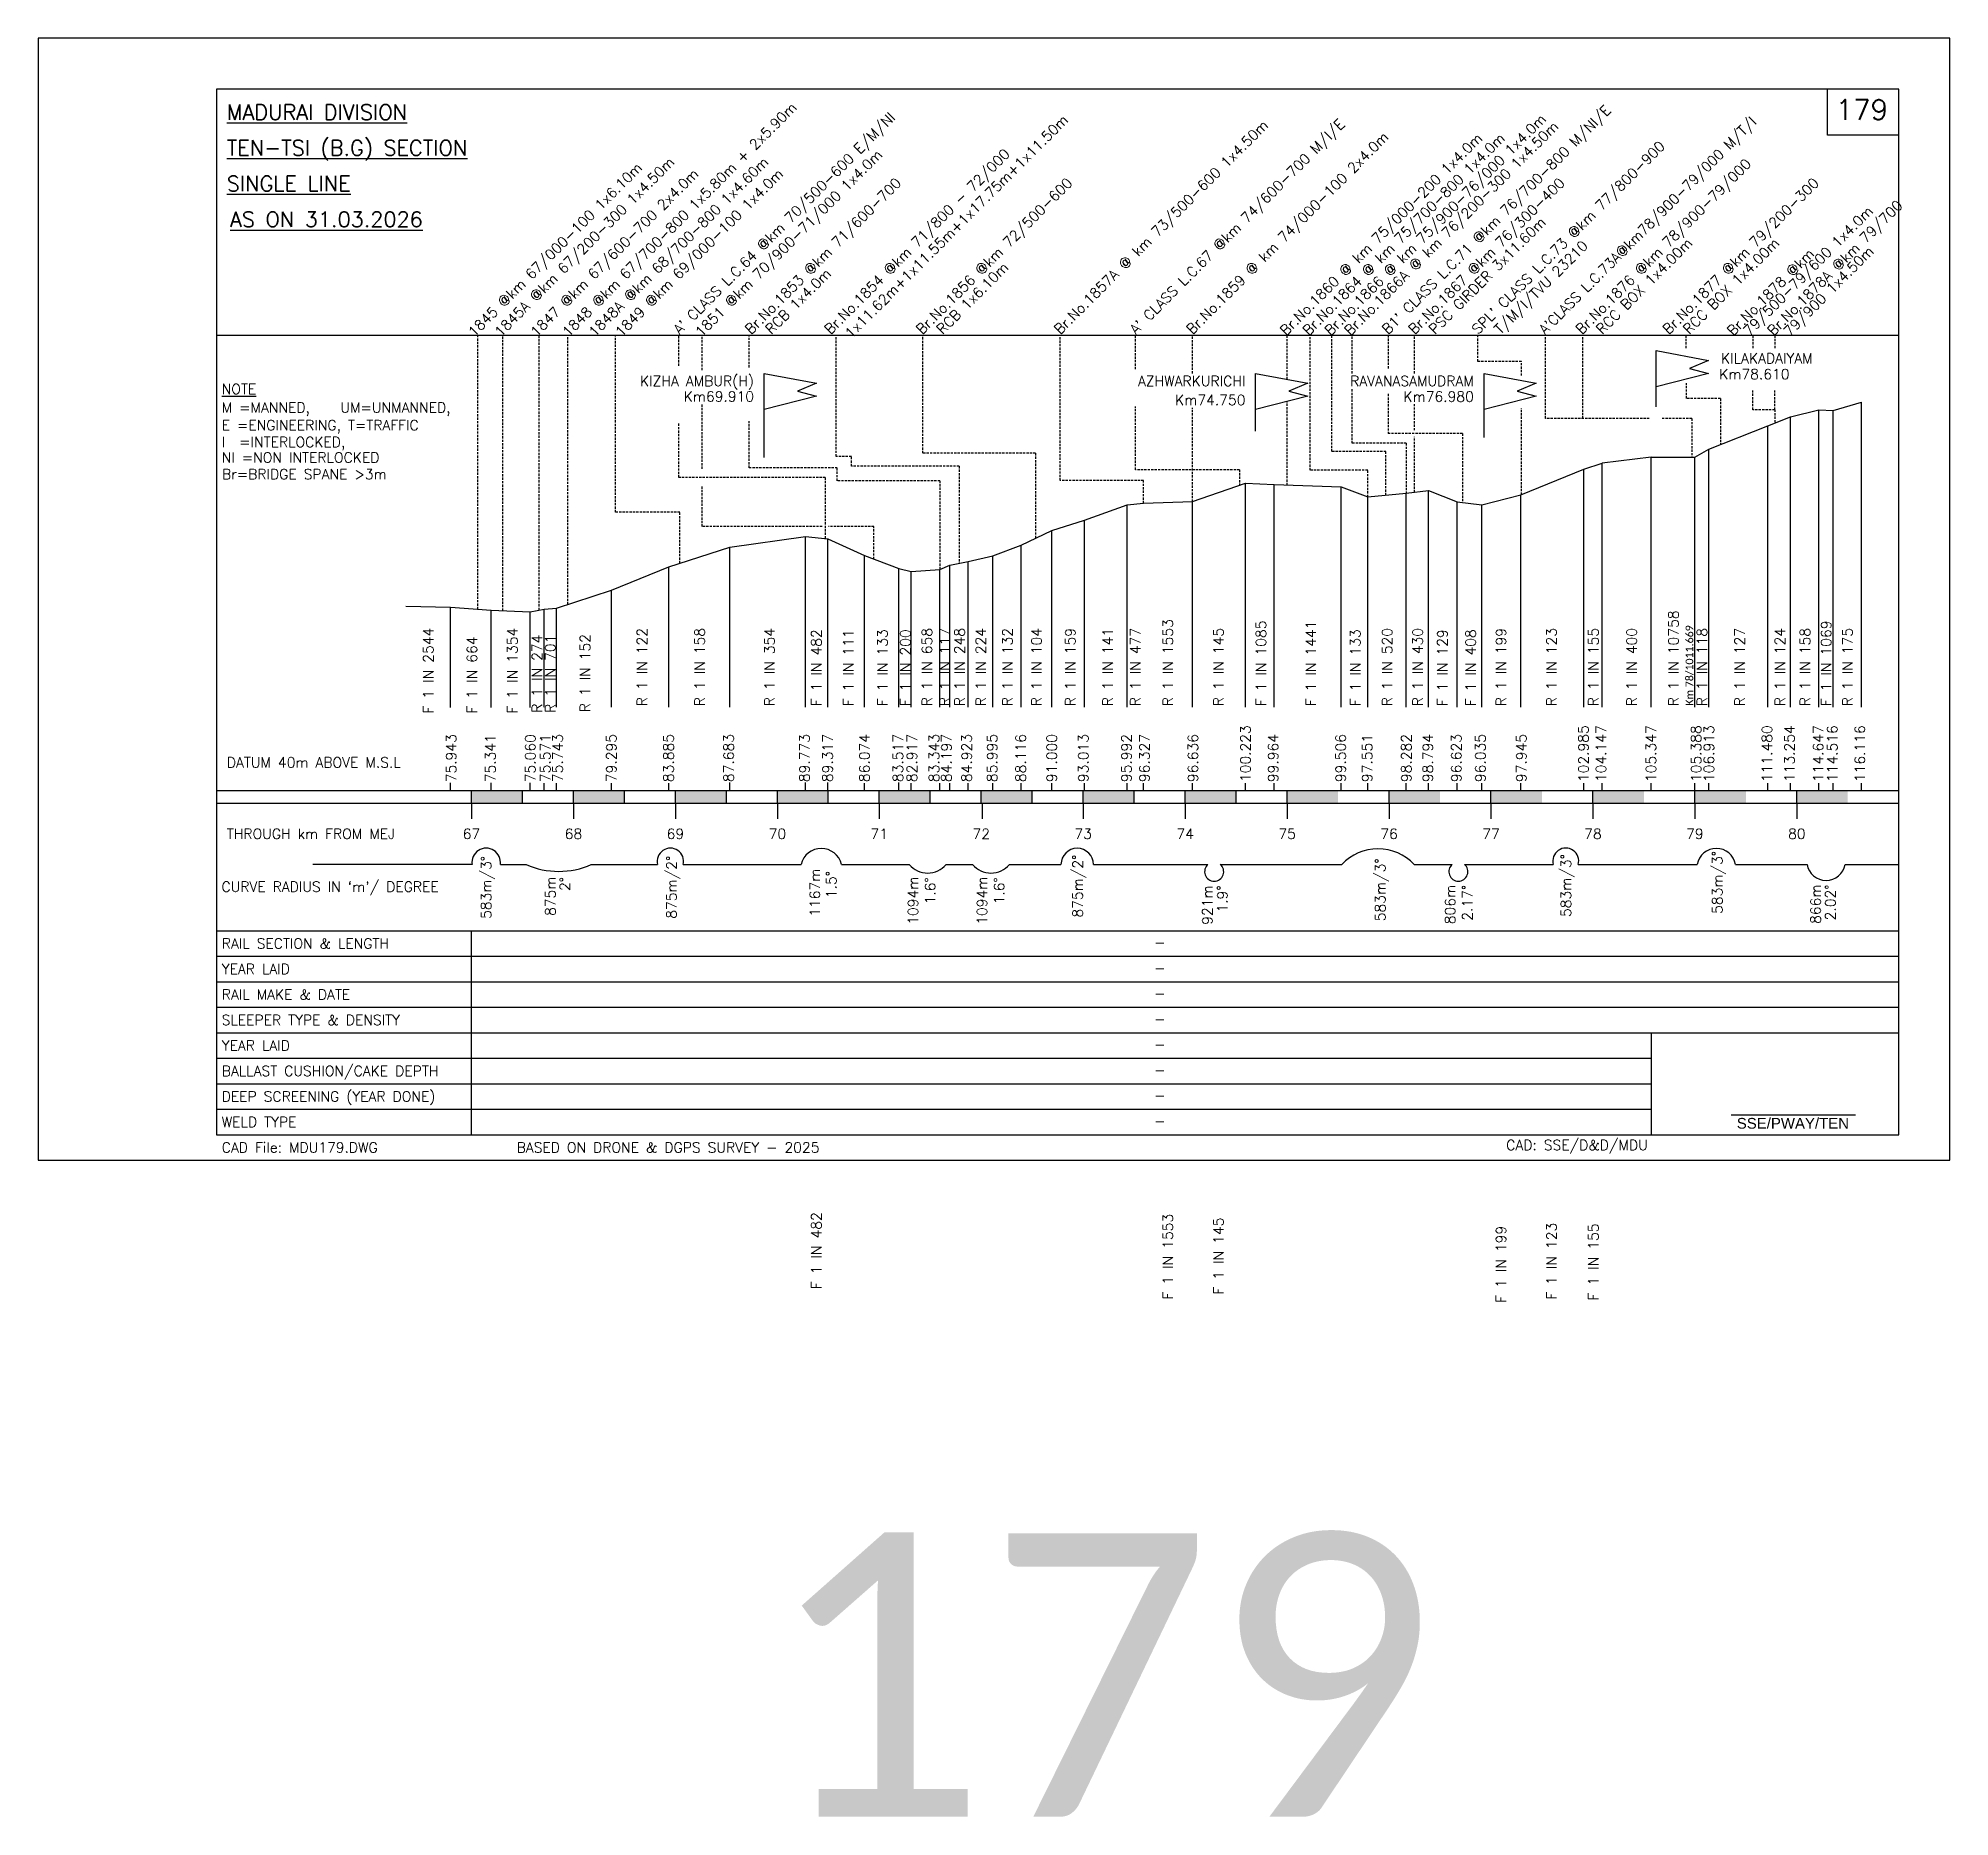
# Model space of a CAD drawing. Header units: feet. Extents: x 518 to 4809, y -2385 to -1535.
# Drawn here: x 4414.2 to 4789.2, y -2377.3 to -2028.5 of the extents above; entities that cross this region are included whole.
import ezdxf
from ezdxf.enums import TextEntityAlignment as Align

# ---------------------------------------------------------------- set-up
doc = ezdxf.new("R2010")
doc.units = ezdxf.units.FT
doc.header["$LTSCALE"] = 12
doc.header["$MEASUREMENT"] = 0
doc.linetypes.add('HIDDEN', pattern=[0.375, 0.25, -0.125])
doc.layers.get('0').update_dxf_attribs({"linetype": 'CONTINUOUS'})
doc.layers.add('1. Text', color=7, linetype='CONTINUOUS')
doc.layers.add('3 - Layout text', color=7, linetype='CONTINUOUS')
doc.styles.add('Legend', font='calibri.ttf')
doc.styles.add('RS', font='romans')
doc.styles.get("Standard").update_dxf_attribs({"font": 'ROMANS'})
doc.styles.add('yard', font='arial.ttf')

msp = doc.modelspace()

# ---------------------------------------------------------------- texts
at = {"linetype": 'Continuous', "style": 'RS'}
for s, height, p in [('%%uMADURAI DIVISION', 3, (4451.20121, -2044.51148)), ('%%UTEN-TSI (B.G) SECTION', 3, (4451.20121, -2051.51148)), ('%%USINGLE LINE', 3, (4451.20121, -2058.51148)), ('%%UAS ON 31.03.2026', 3, (4451.83185, -2065.52111)), ('DATUM 40m ABOVE M.S.L', 2, (4451.20121, -2171.51148)), ('THROUGH km FROM MEJ', 2, (4451.20121, -2185.51148)), ("CURVE RADIUS IN `m'/ DEGREE", 2, (4450.15923, -2195.88337)), ('RAIL SECTION & LENGTH', 2, (4450.20121, -2207.01148)), ('YEAR LAID', 2, (4450.20121, -2212.01148)), ('RAIL MAKE & DATE', 2, (4450.20121, -2217.01148)), ('SLEEPER TYPE & DENSITY', 2, (4450.20121, -2222.01148)), ('YEAR LAID', 2, (4450.20121, -2227.01148)), ('BALLAST CUSHION/CAKE DEPTH', 2, (4450.20121, -2232.01148)), ('DEEP SCREENING (YEAR DONE)', 2, (4450.20121, -2237.01148)), ('WELD TYPE', 2, (4450.20121, -2242.01148)), ('CAD File: MDU179.DWG', 2, (4450.20121, -2247.01148))]:
    msp.add_text(s, height=height, dxfattribs=at).set_placement(p)
for s, p in [('1848 @km 67/700-800 1x5.80m + 2x5.90m', (4518.20744, -2087.22885)), ("A' CLASS L.C.64 @km 70/500-600 E/M/NI", (4540.00391, -2086.72248)), ("B1' CLASS L.C.71 @km 76/700-800 M/NI/E", (4679.00728, -2086.72248)), ('1x11.62m+1x11.55m+1x17.75m+1x11.50m', (4573.65296, -2087.50562)), ('Br.No.1857A @ km 73/500-600 1x4.50m', (4614.69902, -2086.72248)), ("A' CLASS L.C.67 @km 74/600-700 M/I/E ", (4629.52886, -2086.72248)), ('Br.No.1859 @ km 74/000-100 2x4.0m', (4640.63319, -2086.72248)), ('Br.No.1866 @ km 75/900-76/000 1x4.0m', (4667.75969, -2086.9581)), ('Br.No.1866A @ km 76/200-300 1x4.50m', (4671.6363, -2086.9581)), ('1851 @km 70/900-71/000 1x4.0m', (4544.27458, -2087.22885)), ('Br.No.1854 @km 71/800 - 72/000', (4569.65296, -2086.72248)), ('Br.No.1860 @ km 75/000-200 1x4.0m', (4659.01439, -2086.9581)), ('Br.No.1864 @ km 75/700-800 1x4.0m', (4663.45342, -2086.9581)), ("SPL' CLASS L.C.73 @km 77/800-900 ", (4696.64418, -2086.72248)), ('1845 @km 67/000-100 1x6.10m', (4499.71966, -2087.22885)), ('1845A @km 67/200-300 1x4.50m', (4504.92496, -2087.22885)), ('1847 @km 67/600-700 2x4.0m', (4511.96607, -2087.22885)), ('1848A @km 68/700-800 1x4.60m', (4523.38299, -2087.22885)), ('1849 @km 69/000-100 1x4.0m', (4528.58426, -2087.22885)), ('Br.No.1876 @km 78/900-79/000', (4717.01376, -2086.72248)), ('Br.No.1853 @km 71/600-700', (4554.03647, -2086.72248)), ('Br.No.1856 @km 72/500-600', (4587.6209, -2086.72248)), ('Br.No.1867 @km 76/300-400', (4684.20121, -2086.72248)), ('Br.No.1877 @km 79/200-300', (4734.07398, -2086.72248)), ('79/500-79/600 1x4.0m', (4749.89844, -2087.00386)), ('Br.No.1878A @km 79/700', (4754.61285, -2086.98637)), ('PSC GIRDER 3x11.60m', (4688.20121, -2086.72248)), ('T/M/I/TVU 23210', (4701.04926, -2086.72248)), ('RCC BOX 1x4.00m', (4721.01376, -2086.72248)), ('RCC BOX 1x4.00m', (4738.07398, -2086.72248)), ('79/900 1x4.50m', (4757.79466, -2087.12339)), ('RCB 1x6.10m', (4591.6209, -2086.72248)), ('Br.No.1878 @km', (4746.71663, -2087.00386)), ('RCB 1x4.0m', (4558.03647, -2086.72248))]:
    msp.add_text(s, height=2, rotation=45, dxfattribs=at).set_placement(p)
for s, height, p in [('179', 4, (4771.95121, -2042.51148)), ('-', 2, (4634.24519, -2205.84152)), ('-', 2, (4634.24519, -2210.84152)), ('-', 2, (4634.24519, -2215.84152)), ('-', 2, (4634.24519, -2220.84152)), ('-', 2, (4634.24519, -2225.84152)), ('-', 2, (4634.24519, -2230.84152)), ('-', 2, (4634.24519, -2235.84152)), ('-', 2, (4634.24519, -2240.84152))]:
    msp.add_text(s, height=height, dxfattribs=at).set_placement(p, align=Align.MIDDLE)
at = {"linetype": 'Continuous', "style": 'RS', "width": 0.97}
msp.add_text("A'CLASS L.C.73A@km78/900-79/000 M/T/I", height=2, rotation=45, dxfattribs=at).set_placement((4709.82704, -2086.72248))
at = {"linetype": 'Continuous', "style": 'RS'}
for s, p in [('KILAKADAIYAM', (4762.31399, -2092.26864)), ('KIZHA AMBUR(H)', (4554.62853, -2096.72248)), ('AZHWARKURICHI', (4651.02853, -2096.72248)), ('RAVANASAMUDRAM', (4695.82853, -2096.72248)), ('Km78.610', (4757.75832, -2095.37198)), ('Km69.910', (4554.62853, -2099.74695)), ('Km74.750', (4651.02853, -2100.45051)), ('Km76.980', (4695.82853, -2099.77577))]:
    msp.add_text(s, height=2, dxfattribs=at).set_placement(p, align=Align.RIGHT)
at = {"style": 'RS'}
for s, p in [('%%uNOTE', (4450.19183, -2098.29237)), ('M =MANNED,   UM=UNMANNED,', (4450.19183, -2101.91931)), ('E =ENGINEERING, T=TRAFFIC', (4450.19183, -2105.39191)), ('I  =INTERLOCKED,', (4450.19183, -2108.68826)), ('NI =NON INTERLOCKED', (4450.19183, -2111.73309)), ('Br=BRIDGE SPANE >3m', (4450.25068, -2114.99287))]:
    msp.add_text(s, height=2, dxfattribs=at).set_placement(p)
for s, height, style, p in [('R 1 IN 10758', 2, 'RS', (4735.99158, -2159.48987)), ('F 1 IN 2544', 2, 'RS', (4491.72302, -2160.91773)), ('F 1 IN 1354', 2, 'RS', (4508.22331, -2160.91773)), ('R 1 IN 122', 2, 'RS', (4533.6535, -2159.48987)), ('R 1 IN 158', 2, 'RS', (4544.96433, -2159.48987)), ('R 1 IN 354', 2, 'RS', (4558.66843, -2159.48987)), ('F 1 IN 482', 2, 'RS', (4567.86466, -2159.48987)), ('F 1 IN 133', 2, 'RS', (4580.82522, -2159.48987)), ('F 1 IN 200', 2, 'RS', (4585.31892, -2159.48987)), ('R 1 IN 658', 2, 'RS', (4589.54897, -2159.48987)), ('R 1 IN 117', 2, 'RS', (4593.06606, -2159.48987)), ('R 1 IN 248', 2, 'RS', (4595.94915, -2159.48987)), ('R 1 IN 224', 2, 'RS', (4600.10652, -2159.48987)), ('R 1 IN 132', 2, 'RS', (4605.33782, -2159.48987)), ('R 1 IN 104', 2, 'RS', (4611.04696, -2159.48987)), ('R 1 IN 159', 2, 'RS', (4617.66867, -2159.48987)), ('R 1 IN 141', 2, 'RS', (4625.01868, -2159.48987)), ('R 1 IN 477', 2, 'RS', (4630.42973, -2159.48987)), ('R 1 IN 1553', 2, 'RS', (4636.80054, -2159.48987)), ('R 1 IN 145', 2, 'RS', (4646.74487, -2159.48987)), ('F 1 IN 1085', 2, 'RS', (4655.085, -2159.48987)), ('F 1 IN 1441', 2, 'RS', (4664.86829, -2159.48987)), ('F 1 IN 133', 2, 'RS', (4673.5902, -2159.48987)), ('R 1 IN 520', 2, 'RS', (4679.83245, -2159.48987)), ('R 1 IN 430', 2, 'RS', (4685.80626, -2159.48987)), ('F 1 IN 129', 2, 'RS', (4690.67287, -2159.48987)), ('F 1 IN 408', 2, 'RS', (4696.2041, -2159.48987)), ('R 1 IN 199', 2, 'RS', (4702.16084, -2159.48987)), ('R 1 IN 123', 2, 'RS', (4712.07263, -2159.48987)), ('R 1 IN 155', 2, 'RS', (4720.28834, -2159.48987)), ('R 1 IN 400', 2, 'RS', (4727.7914, -2159.48987)), ('Km 78/1011.669', 1.5, 'Legend', (4738.87503, -2159.38527)), ('R 1 IN 118', 2, 'RS', (4741.60269, -2159.48987)), ('R 1 IN 127', 2, 'RS', (4748.9894, -2159.48987)), ('R 1 IN 124', 2, 'RS', (4756.88533, -2159.48987)), ('R 1 IN 158', 2, 'RS', (4761.81733, -2159.48987)), ('F 1 IN 1069', 2, 'RS', (4765.94204, -2159.48987)), ('R 1 IN 175', 2, 'RS', (4770.14594, -2159.48987)), ('F 1 IN 664', 2, 'RS', (4500.29588, -2160.91773)), ('R 1 IN 274', 2, 'RS', (4513.0629, -2160.79397)), ('R 1 IN 701', 2, 'RS', (4515.67092, -2160.80313)), ('R 1 IN 152', 2, 'RS', (4522.47612, -2160.68576)), ('F 1 IN 111', 2, 'RS', (4574.1079, -2159.48987)), ('100.223', 2, 'RS', (4652.03527, -2174.37168)), ('102.985', 2, 'RS', (4718.34888, -2174.37168)), ('104.147', 2, 'RS', (4721.78991, -2174.37168)), ('105.347', 2, 'RS', (4731.58206, -2174.37168)), ('105.388', 2, 'RS', (4740.43727, -2174.37168)), ('106.913', 2, 'RS', (4742.95661, -2174.37168)), ('111.480', 2, 'RS', (4754.33566, -2174.37168)), ('113.254', 2, 'RS', (4758.7574, -2174.37168)), ('114.647', 2, 'RS', (4764.38242, -2174.37168)), ('114.516', 2, 'RS', (4767.14729, -2174.37168)), ('116.116', 2, 'RS', (4772.56598, -2174.37168)), ('75.943', 2, 'RS', (4496.20922, -2174.40995)), ('75.341', 2, 'RS', (4503.90984, -2174.40995)), ('75.060', 2, 'RS', (4511.73157, -2174.40995)), ('75.571', 2, 'RS', (4514.67553, -2174.37168)), ('75.743', 2, 'RS', (4517.09826, -2174.37168)), ('79.295', 2, 'RS', (4527.63188, -2174.37168)), ('83.885', 2, 'RS', (4538.85951, -2174.37168)), ('87.683', 2, 'RS', (4550.65482, -2174.37168)), ('89.773', 2, 'RS', (4565.53753, -2174.37168)), ('89.317', 2, 'RS', (4570.05941, -2174.37168)), ('86.074', 2, 'RS', (4577.2937, -2174.37168)), ('83.517', 2, 'RS', (4583.87017, -2174.37168)), ('82.917', 2, 'RS', (4586.60077, -2174.37168)), ('83.343', 2, 'RS', (4590.94505, -2174.37168)), ('84.197', 2, 'RS', (4593.36218, -2174.37168)), ('84.923', 2, 'RS', (4597.33351, -2174.37168)), ('85.995', 2, 'RS', (4602.3299, -2174.37168)), ('88.116', 2, 'RS', (4607.94384, -2174.37168)), ('91.000', 2, 'RS', (4614.03062, -2174.37168)), ('93.013', 2, 'RS', (4620.22911, -2174.37168)), ('95.992', 2, 'RS', (4628.69372, -2174.37168)), ('96.327', 2, 'RS', (4632.2214, -2174.37168)), ('96.636', 2, 'RS', (4641.7326, -2174.37168)), ('99.964', 2, 'RS', (4657.46933, -2174.37168)), ('99.506', 2, 'RS', (4670.71531, -2174.37168)), ('97.551', 2, 'RS', (4675.90889, -2174.37168)), ('98.282', 2, 'RS', (4683.59221, -2174.37168)), ('98.794', 2, 'RS', (4687.82047, -2174.37168)), ('96.623', 2, 'RS', (4693.40225, -2174.37168)), ('96.035', 2, 'RS', (4698.12348, -2174.37168)), ('97.945', 2, 'RS', (4706.15897, -2174.37168))]:
    msp.add_text(s, height=height, rotation=90, dxfattribs=dict(style=style)).set_placement(p)
at = {"linetype": 'Continuous', "style": 'RS'}
for s, p in [('67', (4499.20121, -2185.51148)), ('68', (4519.20121, -2185.51148)), ('69', (4539.20121, -2185.51148)), ('70', (4559.20121, -2185.51148)), ('71', (4579.20121, -2185.51148)), ('72', (4599.20121, -2185.51148)), ('73', (4619.20121, -2185.51148)), ('74', (4639.20121, -2185.51148)), ('75', (4659.20121, -2185.51148)), ('76', (4679.20121, -2185.51148)), ('77', (4699.20121, -2185.51148)), ('78', (4719.20121, -2185.51148)), ('79', (4739.20121, -2185.51148)), ('80', (4759.20121, -2185.51148))]:
    msp.add_text(s, height=2, dxfattribs=at).set_placement(p, align=Align.CENTER)
for s, p in [('583m/3%%D', (4503.08121, -2188.85956)), ('875m/2%%D', (4539.44118, -2188.822)), ('875m/2%%D', (4619.11997, -2188.60073)), ('583m/3%%D', (4678.4749, -2189.32101)), ('583m/3%%D', (4714.91896, -2188.49324)), ('583m/3%%D', (4744.61037, -2187.87506)), ('875m', (4515.68147, -2192.90353)), ('2%%D', (4518.51467, -2192.97808)), ('1167m', (4567.53969, -2191.34403)), ('1.5%%D', (4570.78757, -2191.81638)), ('1094m', (4586.81259, -2192.92422)), ('1.6%%D', (4590.17584, -2193.04431)), ('1094m', (4600.34701, -2192.92422)), ('1.6%%D', (4603.71026, -2193.04431)), ('921m', (4644.55732, -2194.63265)), ('1.9%%D', (4647.50321, -2194.63265)), ('806m', (4692.187, -2194.52585)), ('2.17%%D', (4695.55619, -2194.52585)), ('866m', (4763.89042, -2194.46052)), ('2.02%%D', (4766.78714, -2194.46052))]:
    msp.add_text(s, height=2, rotation=90, dxfattribs=at).set_placement(p, align=Align.RIGHT)
at = {"color": 1, "style": 'RS'}
for s, p in [('F 1 IN 482', (4567.86466, -2273.80321)), ('F 1 IN 1553', (4636.80054, -2275.83142)), ('F 1 IN 145', (4646.74487, -2274.86292)), ('F 1 IN 123', (4712.07263, -2275.86666)), ('F 1 IN 155', (4720.28834, -2276.01106)), ('F 1 IN 199', (4702.16084, -2276.47627))]:
    msp.add_text(s, height=2, rotation=90, dxfattribs=at).set_placement(p)
at = {"style": 'Legend'}
msp.add_text('179', height=55.574249, dxfattribs=at).set_placement((4622.34711, -2349.14849), align=Align.MIDDLE)
at = {"layer": '1. Text', "insert": (4747.42403, -2240.22382), "char_height": 2.1, "width": 23.8343697, "attachment_point": 1, "style": 'yard'}
msp.add_mtext('SSE/PWAY/TEN', dxfattribs=at)
at = {"layer": '3 - Layout text', "char_height": 2, "attachment_point": 1}
for s, insert, width in [('BASED ON DRONE & DGPS SURVEY - 2025', (4508.05687, -2245.00903), 72.2632845), ('CAD: SSE/D&D/MDU', (4702.18913, -2244.53706), 30.972381)]:
    msp.add_mtext(s, dxfattribs=dict(at, insert=insert, width=width))

# ---------------------------------------------------------------- linework, layer by layer
for p, q in [((4789.20121, -2028.51148), (4414.20121, -2028.51148)), ((4414.20121, -2028.51148), (4414.20121, -2248.51148)), ((4789.20121, -2248.51148), (4789.20121, -2028.51148)), ((4779.20121, -2038.51148), (4449.20121, -2038.51148)), ((4449.20121, -2038.51148), (4449.20121, -2243.51148)), ((4765.20121, -2047.51148), (4765.20121, -2038.51148)), ((4779.20121, -2243.51148), (4779.20121, -2038.51148)), ((4779.20121, -2047.51148), (4765.20121, -2047.51148)), ((4766.30159, -2101.49548), (4771.90159, -2099.89548)), ((4771.90159, -2159.6503), (4771.90159, -2099.89548)), ((4753.54139, -2104.53148), (4757.94139, -2102.75748)), ((4757.94139, -2102.75748), (4763.50159, -2101.36448)), ((4757.94139, -2159.6503), (4757.94139, -2102.75748)), ((4763.50159, -2159.6503), (4763.50159, -2101.36448)), ((4763.50159, -2101.36448), (4766.30159, -2101.49548)), ((4766.30159, -2159.6503), (4766.30159, -2101.49548)), ((4741.94139, -2109.09348), (4753.54139, -2104.53148)), ((4753.54139, -2159.6503), (4753.54139, -2104.53148)), ((4730.63459, -2110.66448), (4721.03459, -2111.86448)), ((4730.63459, -2110.66448), (4739.20121, -2110.62348)), ((4730.63459, -2159.6503), (4730.63459, -2110.66448)), ((4739.20121, -2110.62348), (4741.94139, -2109.09348)), ((4739.20121, -2159.6503), (4739.20121, -2110.62348)), ((4741.94139, -2159.6503), (4741.94139, -2109.09348)), ((4705.02779, -2118.06648), (4717.42779, -2113.02568)), ((4717.42779, -2113.02568), (4721.03459, -2111.86448)), ((4717.42779, -2159.6503), (4717.42779, -2113.02568)), ((4721.03459, -2159.6503), (4721.03459, -2111.86448)), ((4640.63319, -2119.37548), (4651.03319, -2115.78648)), ((4651.03319, -2159.6503), (4651.03319, -2115.78648)), ((4651.03319, -2115.78648), (4656.63319, -2116.04748)), ((4656.63319, -2159.6503), (4656.63319, -2116.04748)), ((4656.63319, -2116.04748), (4669.82279, -2116.50548)), ((4669.82279, -2159.6503), (4669.82279, -2116.50548)), ((4669.82279, -2116.50548), (4675.02279, -2118.46048)), ((4675.02279, -2118.46048), (4682.57199, -2117.72848)), ((4675.02279, -2159.6503), (4675.02279, -2118.46048)), ((4675.02279, -2159.6503), (4675.02279, -2118.46048)), ((4682.57199, -2117.72848), (4686.97199, -2117.21748)), ((4682.57199, -2159.6503), (4682.57199, -2117.72848)), ((4686.97199, -2159.6503), (4686.97199, -2117.21748)), ((4686.97199, -2117.21748), (4692.57199, -2119.39148)), ((4697.37199, -2119.97648), (4705.02779, -2118.06648)), ((4705.02779, -2159.6503), (4705.02779, -2118.06648)), ((4619.44199, -2122.99448), (4627.84199, -2120.01548)), ((4627.84199, -2120.01548), (4631.04199, -2119.68448)), ((4627.84199, -2159.6503), (4627.84199, -2120.01548)), ((4631.04199, -2119.68448), (4640.63319, -2119.37548)), ((4640.63319, -2159.6503), (4640.63319, -2119.37548)), ((4692.57199, -2159.6503), (4692.57199, -2119.39148)), ((4692.57199, -2119.39148), (4697.37199, -2119.97648)), ((4697.37199, -2159.6503), (4697.37199, -2119.97648)), ((4549.89059, -2128.32848), (4564.69319, -2126.23748)), ((4564.69319, -2159.6503), (4564.69319, -2126.23748)), ((4564.69319, -2126.23748), (4569.09319, -2126.69448)), ((4607.04779, -2127.88848), (4613.04779, -2125.01148)), ((4613.04779, -2125.01148), (4619.44199, -2122.99448)), ((4613.04779, -2159.6503), (4613.04779, -2125.01148)), ((4619.44199, -2159.6503), (4619.44199, -2122.99448)), ((4537.87859, -2132.13248), (4549.89059, -2128.32848)), ((4549.89059, -2159.6503), (4549.89059, -2128.32848)), ((4569.09319, -2159.6503), (4569.09319, -2126.69448)), ((4569.09319, -2126.69448), (4576.29319, -2129.94148)), ((4576.29319, -2159.6503), (4576.29319, -2129.94148)), ((4576.29319, -2129.94148), (4583.05659, -2132.49448)), ((4601.44779, -2130.01548), (4607.04779, -2127.88848)), ((4607.04779, -2159.6503), (4607.04779, -2127.88848)), ((4526.67859, -2136.71648), (4537.87859, -2132.13248)), ((4537.87859, -2159.6503), (4537.87859, -2132.13248)), ((4583.05659, -2159.6503), (4583.05659, -2132.49448)), ((4583.05659, -2132.49448), (4585.45659, -2133.09448)), ((4585.45659, -2133.09448), (4591.05659, -2132.66848)), ((4585.45659, -2159.6503), (4585.45659, -2133.09448)), ((4591.05659, -2132.66848), (4593.05659, -2131.81448)), ((4591.05659, -2159.6503), (4591.05659, -2132.66848)), ((4593.05659, -2131.81448), (4596.65659, -2131.08848)), ((4593.05659, -2159.6503), (4593.05659, -2131.81448)), ((4596.65659, -2131.08848), (4601.44779, -2130.01548)), ((4596.65659, -2159.6503), (4596.65659, -2131.08848)), ((4601.44779, -2159.6503), (4601.44779, -2130.01548)), ((4515.87619, -2140.26848), (4526.67859, -2136.71648)), ((4526.67859, -2159.6503), (4526.67859, -2136.71648)), ((4486.28759, -2139.89448), (4495.08759, -2140.06848)), ((4495.08759, -2159.7261), (4495.08759, -2140.06848)), ((4495.08759, -2140.06848), (4503.07619, -2140.67048)), ((4503.07619, -2159.7261), (4503.07619, -2140.67048)), ((4503.07619, -2140.67048), (4510.67619, -2140.95148)), ((4510.67619, -2140.95148), (4513.47619, -2140.44048)), ((4510.67619, -2159.7261), (4510.67619, -2140.95148)), ((4513.47619, -2140.44048), (4515.87619, -2140.26848)), ((4513.47619, -2159.6503), (4513.47619, -2140.44048)), ((4515.87619, -2159.6503), (4515.87619, -2140.26848)), ((4495.08759, -2176.01148), (4495.08759, -2174.5234)), ((4503.07619, -2176.01148), (4503.07619, -2174.5234)), ((4510.67619, -2176.01148), (4510.67619, -2174.5234)), ((4513.47619, -2176.01148), (4513.47619, -2174.57883)), ((4515.87619, -2176.01148), (4515.87619, -2174.57883)), ((4526.67859, -2176.01148), (4526.67859, -2174.57883)), ((4537.87859, -2176.01148), (4537.87859, -2174.57883)), ((4549.89059, -2176.01148), (4549.89059, -2174.47271)), ((4564.69319, -2176.01148), (4564.69319, -2174.47271)), ((4569.09319, -2176.01148), (4569.09319, -2174.47271)), ((4576.29319, -2176.01148), (4576.29319, -2174.57883)), ((4583.05659, -2176.01148), (4583.05659, -2174.47271)), ((4585.45659, -2176.01148), (4585.45659, -2174.57883)), ((4591.05659, -2176.01148), (4591.05659, -2174.57883)), ((4593.05659, -2176.01148), (4593.05659, -2174.57883)), ((4596.65659, -2176.01148), (4596.65659, -2174.57883)), ((4601.44779, -2176.01148), (4601.44779, -2174.57883)), ((4607.04779, -2176.01148), (4607.04779, -2174.57883)), ((4613.04779, -2176.01148), (4613.04779, -2174.57883)), ((4619.44199, -2176.01148), (4619.44199, -2174.57883)), ((4627.84199, -2176.01148), (4627.84199, -2174.57883)), ((4631.04199, -2176.01148), (4631.04199, -2174.57883)), ((4640.63319, -2176.01148), (4640.63319, -2174.57883)), ((4651.03319, -2176.01148), (4651.03319, -2174.57883)), ((4656.63319, -2176.01148), (4656.63319, -2174.57883)), ((4669.82279, -2176.01148), (4669.82279, -2174.57883)), ((4675.02279, -2176.01148), (4675.02279, -2174.57883)), ((4682.57199, -2176.01148), (4682.57199, -2174.57883)), ((4686.97199, -2176.01148), (4686.97199, -2174.57883)), ((4692.57199, -2176.01148), (4692.57199, -2174.57883)), ((4697.37199, -2176.01148), (4697.37199, -2174.57883)), ((4705.02779, -2176.01148), (4705.02779, -2174.57883)), ((4717.42779, -2176.01148), (4717.42779, -2174.57883)), ((4721.03459, -2176.01148), (4721.03459, -2174.57883)), ((4730.63459, -2176.01148), (4730.63459, -2174.57883)), ((4739.20121, -2176.01148), (4739.20121, -2174.57883)), ((4741.94139, -2176.01148), (4741.94139, -2174.57883)), ((4753.54139, -2176.01148), (4753.54139, -2174.57883)), ((4757.94139, -2176.01148), (4757.94139, -2174.57883)), ((4763.50159, -2176.01148), (4763.50159, -2174.57883)), ((4766.30159, -2176.01148), (4766.30159, -2174.57883)), ((4771.90159, -2176.01148), (4771.90159, -2174.57883)), ((4499.30121, -2190.51148), (4468.04569, -2190.51148)), ((4730.66073, -2243.51148), (4730.66073, -2223.51148)), ((4746.29952, -2239.63089), (4770.67703, -2239.63089)), ((4449.20121, -2243.51148), (4779.20121, -2243.51148)), ((4414.20121, -2248.51148), (4789.20121, -2248.51148))]:
    msp.add_line(p, q)
at = {"linetype": 'Continuous'}
for p, q in [((4449.20121, -2086.72248), (4779.20121, -2086.72248)), ((4449.20121, -2176.01148), (4779.20121, -2176.01148)), ((4449.20121, -2178.51148), (4779.20121, -2178.51148)), ((4499.20121, -2178.51148), (4499.20121, -2176.01148)), ((4499.20121, -2178.51148), (4499.20121, -2181.54571)), ((4499.20121, -2178.51148), (4499.20121, -2181.54571)), ((4499.20121, -2178.51148), (4499.20121, -2181.54571)), ((4509.20121, -2178.51148), (4509.20121, -2176.01148)), ((4519.20121, -2178.51148), (4519.20121, -2176.01148)), ((4519.20121, -2178.51148), (4519.20121, -2181.54571)), ((4529.20121, -2178.51148), (4529.20121, -2176.01148)), ((4539.20121, -2178.51148), (4539.20121, -2176.01148)), ((4539.20121, -2178.51148), (4539.20121, -2181.54571)), ((4549.20121, -2178.51148), (4549.20121, -2176.01148)), ((4559.20121, -2178.51148), (4559.20121, -2176.01148)), ((4559.20121, -2178.51148), (4559.20121, -2181.54571)), ((4569.20121, -2178.51148), (4569.20121, -2176.01148)), ((4579.20121, -2178.51148), (4579.20121, -2176.01148)), ((4579.20121, -2178.51148), (4579.20121, -2181.54571)), ((4589.20121, -2178.51148), (4589.20121, -2176.01148)), ((4599.20121, -2178.51148), (4599.20121, -2176.01148)), ((4599.37719, -2178.51148), (4599.37719, -2181.54571)), ((4609.20121, -2178.51148), (4609.20121, -2176.01148)), ((4619.20121, -2178.51148), (4619.20121, -2176.01148)), ((4619.20121, -2178.51148), (4619.20121, -2181.54571)), ((4629.20121, -2178.51148), (4629.20121, -2176.01148)), ((4639.20121, -2178.51148), (4639.20121, -2176.01148)), ((4639.20121, -2178.51148), (4639.20121, -2181.54571)), ((4649.20121, -2178.51148), (4649.20121, -2176.01148)), ((4659.20121, -2178.51148), (4659.20121, -2176.01148)), ((4659.20121, -2178.51148), (4659.20121, -2181.54571)), ((4679.20121, -2178.51148), (4679.20121, -2176.01148)), ((4679.20121, -2178.51148), (4679.20121, -2181.54571)), ((4699.20121, -2178.51148), (4699.20121, -2176.01148)), ((4699.20121, -2178.51148), (4699.20121, -2181.54571)), ((4719.20121, -2178.51148), (4719.20121, -2176.01148)), ((4719.20121, -2178.51148), (4719.20121, -2181.54571)), ((4739.20121, -2178.51148), (4739.20121, -2176.01148)), ((4739.20121, -2178.51148), (4739.20121, -2181.54571)), ((4759.20121, -2178.51148), (4759.20121, -2176.01148)), ((4759.20121, -2178.51148), (4759.20121, -2176.01148)), ((4759.20121, -2178.51148), (4759.20121, -2181.54571)), ((4504.86121, -2190.51148), (4509.91968, -2190.51148)), ((4522.70224, -2190.51148), (4535.70121, -2190.51148)), ((4540.74121, -2190.51148), (4563.84121, -2190.51148)), ((4571.78121, -2190.51148), (4585.08067, -2190.51148)), ((4592.29924, -2190.51148), (4597.49949, -2190.51148)), ((4604.71806, -2190.51148), (4614.84121, -2190.51148)), ((4621.22121, -2190.51148), (4643.68121, -2190.51148)), ((4646.10121, -2190.51148), (4669.92121, -2190.51148)), ((4684.14121, -2190.51148), (4691.60121, -2190.51148)), ((4694.00121, -2190.51148), (4711.40121, -2190.51148)), ((4716.32121, -2190.51148), (4739.66121, -2190.51148)), ((4747.18121, -2190.51148), (4761.20121, -2190.51148)), ((4768.66121, -2190.51148), (4779.20121, -2190.51148)), ((4449.20121, -2203.51148), (4779.20121, -2203.51148)), ((4499.20121, -2243.51148), (4499.20121, -2203.51148)), ((4449.20121, -2208.51148), (4779.20121, -2208.51148)), ((4449.20121, -2213.51148), (4779.20121, -2213.51148)), ((4449.20121, -2218.51148), (4779.20121, -2218.51148)), ((4449.20121, -2223.51148), (4779.20121, -2223.51148)), ((4449.20121, -2228.51148), (4730.66073, -2228.51148)), ((4449.20121, -2233.51148), (4730.66073, -2233.51148)), ((4449.20121, -2238.51148), (4730.66073, -2238.51148))]:
    msp.add_line(p, q, dxfattribs=at)
at = {"linetype": 'HIDDEN', "ltscale": 0.15}
for p, q in [((4500.41302, -2140.46979), (4500.41302, -2086.72248)), ((4505.3659, -2140.75514), (4505.3659, -2086.72248)), ((4512.48287, -2140.62176), (4512.48287, -2086.72248)), ((4518.09496, -2139.53891), (4518.09496, -2086.72248)), ((4527.43799, -2121.432), (4527.43799, -2086.72248)), ((4539.88805, -2092.75848), (4539.88805, -2086.72248)), ((4544.41772, -2093.57972), (4544.41772, -2086.72248)), ((4553.69881, -2093.07661), (4553.69881, -2086.72248)), ((4570.73208, -2110.51122), (4570.73208, -2086.72248)), ((4587.76535, -2109.87496), (4587.76535, -2086.72248)), ((4614.69902, -2115.23794), (4614.69902, -2086.72248)), ((4629.42847, -2093.39474), (4629.42847, -2086.72248)), ((4640.63319, -2094.22254), (4640.63319, -2086.72248)), ((4659.20121, -2095.36668), (4659.20121, -2086.72248)), ((4663.7287, -2113.1989), (4663.7287, -2086.72248)), ((4667.99955, -2109.55042), (4667.99955, -2086.72248)), ((4671.96581, -2094.22254), (4671.96581, -2086.72248)), ((4679.00728, -2086.72248), (4679.00728, -2093.39474)), ((4684.20121, -2094.22254), (4684.20121, -2086.72248)), ((4696.64418, -2091.87963), (4696.64418, -2086.72248)), ((4709.92201, -2103.09078), (4709.92201, -2086.72248)), ((4717.18492, -2103.09078), (4717.18492, -2086.72248)), ((4737.51697, -2089.25904), (4737.51697, -2086.72248)), ((4750.64073, -2089.25904), (4750.64073, -2086.72248)), ((4754.95174, -2089.25904), (4754.95174, -2086.72248)), ((4705.16333, -2091.87963), (4696.64418, -2091.87963)), ((4705.16333, -2094.67192), (4705.16333, -2091.87963)), ((4737.57674, -2099.156), (4737.57674, -2096.11622)), ((4659.20121, -2116.13665), (4659.20121, -2099.75672)), ((4671.96581, -2107.92245), (4671.96581, -2097.22254)), ((4679.00728, -2098.25919), (4679.00728, -2106.03302)), ((4744.20121, -2099.156), (4737.57674, -2099.156)), ((4744.20121, -2099.156), (4744.20121, -2108.20474)), ((4750.54252, -2101.34802), (4750.54252, -2097.56482)), ((4754.85353, -2101.34802), (4754.85353, -2097.56482)), ((4544.41772, -2112.93638), (4544.41772, -2100.24701)), ((4553.69881, -2112.73814), (4553.69881, -2103.57493)), ((4629.42847, -2113.11887), (4629.42847, -2100.71175)), ((4640.63319, -2119.37548), (4640.63319, -2100.95057)), ((4684.20121, -2105.38711), (4684.20121, -2100.27584)), ((4705.16333, -2118.01138), (4705.16333, -2101.02989)), ((4730.25224, -2103.09078), (4709.92201, -2103.09078)), ((4738.60353, -2103.09078), (4732.55403, -2103.09078)), ((4738.60353, -2103.09078), (4738.60353, -2110.62634)), ((4754.85353, -2101.34802), (4750.54252, -2101.34802)), ((4754.85353, -2101.34802), (4754.85353, -2104.00245)), ((4539.88805, -2114.64693), (4539.88805, -2103.907)), ((4693.60353, -2106.03302), (4679.00728, -2106.03302)), ((4684.20121, -2117.53926), (4684.20121, -2106.67893)), ((4693.60353, -2106.03302), (4693.60353, -2119.51719)), ((4573.72441, -2110.51122), (4570.73208, -2110.51122)), ((4573.72441, -2112.42001), (4573.72441, -2110.51122)), ((4609.85353, -2109.87496), (4587.76535, -2109.87496)), ((4609.85353, -2109.87496), (4609.85353, -2126.54313)), ((4678.59668, -2109.55042), (4667.99955, -2109.55042)), ((4682.57199, -2107.92245), (4671.96581, -2107.92245)), ((4678.59668, -2118.11394), (4678.59668, -2109.55042)), ((4682.57199, -2107.92245), (4682.57199, -2117.72848)), ((4568.60353, -2114.64693), (4539.88805, -2114.64693)), ((4570.96226, -2112.73814), (4553.69881, -2112.73814)), ((4568.60353, -2114.64693), (4568.60353, -2126.64362)), ((4570.96226, -2115.28319), (4570.96226, -2112.73814)), ((4594.85353, -2112.42001), (4573.72441, -2112.42001)), ((4594.85353, -2112.42001), (4594.85353, -2131.45209)), ((4649.85353, -2113.11887), (4629.42847, -2113.11887)), ((4649.85353, -2113.11887), (4649.85353, -2116.19357)), ((4675.02279, -2113.1989), (4663.7287, -2113.1989)), ((4675.02279, -2118.46048), (4675.02279, -2113.1989)), ((4544.41772, -2124.26704), (4544.41772, -2116.35747)), ((4591.10353, -2115.28319), (4570.96226, -2115.28319)), ((4591.10353, -2115.28319), (4591.10353, -2132.64843)), ((4631.04199, -2115.23794), (4614.69902, -2115.23794)), ((4631.04199, -2119.68448), (4631.04199, -2115.23794)), ((4540.07934, -2121.432), (4527.43799, -2121.432)), ((4540.07934, -2131.43554), (4540.07934, -2121.432)), ((4567.97852, -2124.26704), (4544.41772, -2124.26704)), ((4578.14482, -2124.26704), (4569.23852, -2124.26704)), ((4578.14482, -2130.64042), (4578.14482, -2124.26704))]:
    msp.add_line(p, q, dxfattribs=at)
at = {"linetype": 'Continuous'}
for points in [[(4731.62853, -2100.8039), (4731.62853, -2089.76864), (4741.87853, -2091.66864), (4738.12853, -2093.26864), (4741.87853, -2094.26864), (4731.62853, -2096.86864)], [(4556.62853, -2110.6903), (4556.62853, -2094.22248), (4566.87853, -2096.12248), (4563.12853, -2097.72248), (4566.87853, -2098.72248), (4556.62853, -2101.32248)], [(4653.02853, -2105.5704), (4653.02853, -2094.22248), (4663.27853, -2096.12248), (4659.52853, -2097.72248), (4663.27853, -2098.72248), (4653.02853, -2101.32248)], [(4697.82853, -2106.79118), (4697.82853, -2094.22248), (4708.07853, -2096.12248), (4704.32853, -2097.72248), (4708.07853, -2098.72248), (4697.82853, -2101.32248)]]:
    msp.add_lwpolyline(points, dxfattribs=at)
for centre, radius, start, end in [((4502.08121, -2190.13288), 2.80566, 352.2447671, 187.7552329), ((4538.22121, -2189.90321), 2.59237, 346.4297632, 193.5702368), ((4567.81121, -2191.47163), 4.08446, 13.5959904, 166.4040096), ((4618.03121, -2190.54083), 3.19014, 0.5271422, 179.4728578), ((4677.03121, -2197.27016), 9.80979, 43.5489136, 136.4510864), ((4713.86121, -2189.85341), 2.5465, 345.0236532, 194.9763468), ((4743.42121, -2191.20108), 3.82271, 10.3927892, 169.6072108), ((4516.31096, -2176.34894), 15.53788, 245.711272, 294.288728), ((4588.68995, -2187.50726), 4.69598, 219.7725662, 320.2274338), ((4601.10878, -2187.50726), 4.69598, 219.7725662, 320.2274338), ((4644.89121, -2191.93413), 1.86763, 130.3820094, 49.6179906), ((4692.80121, -2191.93814), 1.86424, 130.0679126, 49.9320874), ((4764.93121, -2189.85933), 3.78658, 189.9173027, 350.0826973)]:
    msp.add_arc(centre, radius, start, end, dxfattribs=at)
for points in [[(4499.20121, -2178.51148), (4509.20121, -2178.51148), (4499.20121, -2176.01148), (4509.20121, -2176.01148)], [(4519.20121, -2178.51148), (4529.20121, -2178.51148), (4519.20121, -2176.01148), (4529.20121, -2176.01148)], [(4539.20121, -2178.51148), (4549.20121, -2178.51148), (4539.20121, -2176.01148), (4549.20121, -2176.01148)], [(4559.20121, -2178.51148), (4569.20121, -2178.51148), (4559.20121, -2176.01148), (4569.20121, -2176.01148)], [(4579.20121, -2178.51148), (4589.20121, -2178.51148), (4579.20121, -2176.01148), (4589.20121, -2176.01148)], [(4599.20121, -2178.51148), (4609.20121, -2178.51148), (4599.20121, -2176.01148), (4609.20121, -2176.01148)], [(4619.20121, -2178.51148), (4629.20121, -2178.51148), (4619.20121, -2176.01148), (4629.20121, -2176.01148)], [(4639.20121, -2178.51148), (4649.20121, -2178.51148), (4639.20121, -2176.01148), (4649.20121, -2176.01148)], [(4659.20121, -2178.51148), (4669.20121, -2178.51148), (4659.20121, -2176.01148), (4669.20121, -2176.01148)], [(4679.20121, -2178.51148), (4689.20121, -2178.51148), (4679.20121, -2176.01148), (4689.20121, -2176.01148)], [(4699.20121, -2178.51148), (4709.20121, -2178.51148), (4699.20121, -2176.01148), (4709.20121, -2176.01148)], [(4719.20121, -2178.51148), (4729.20121, -2178.51148), (4719.20121, -2176.01148), (4729.20121, -2176.01148)], [(4739.20121, -2178.51148), (4749.20121, -2178.51148), (4739.20121, -2176.01148), (4749.20121, -2176.01148)], [(4759.20121, -2178.51148), (4769.20121, -2178.51148), (4759.20121, -2176.01148), (4769.20121, -2176.01148)]]:
    msp.add_solid(points, dxfattribs=at)

msp.set_redraw_order([(e.dxf.handle, doc.entitydb.next_handle()) for e in msp.query("TEXT MTEXT ATTDEF DIMENSION ARC_DIMENSION")])  # texts and dimensions are drawn at this point

doc.saveas('drawing.dxf')
